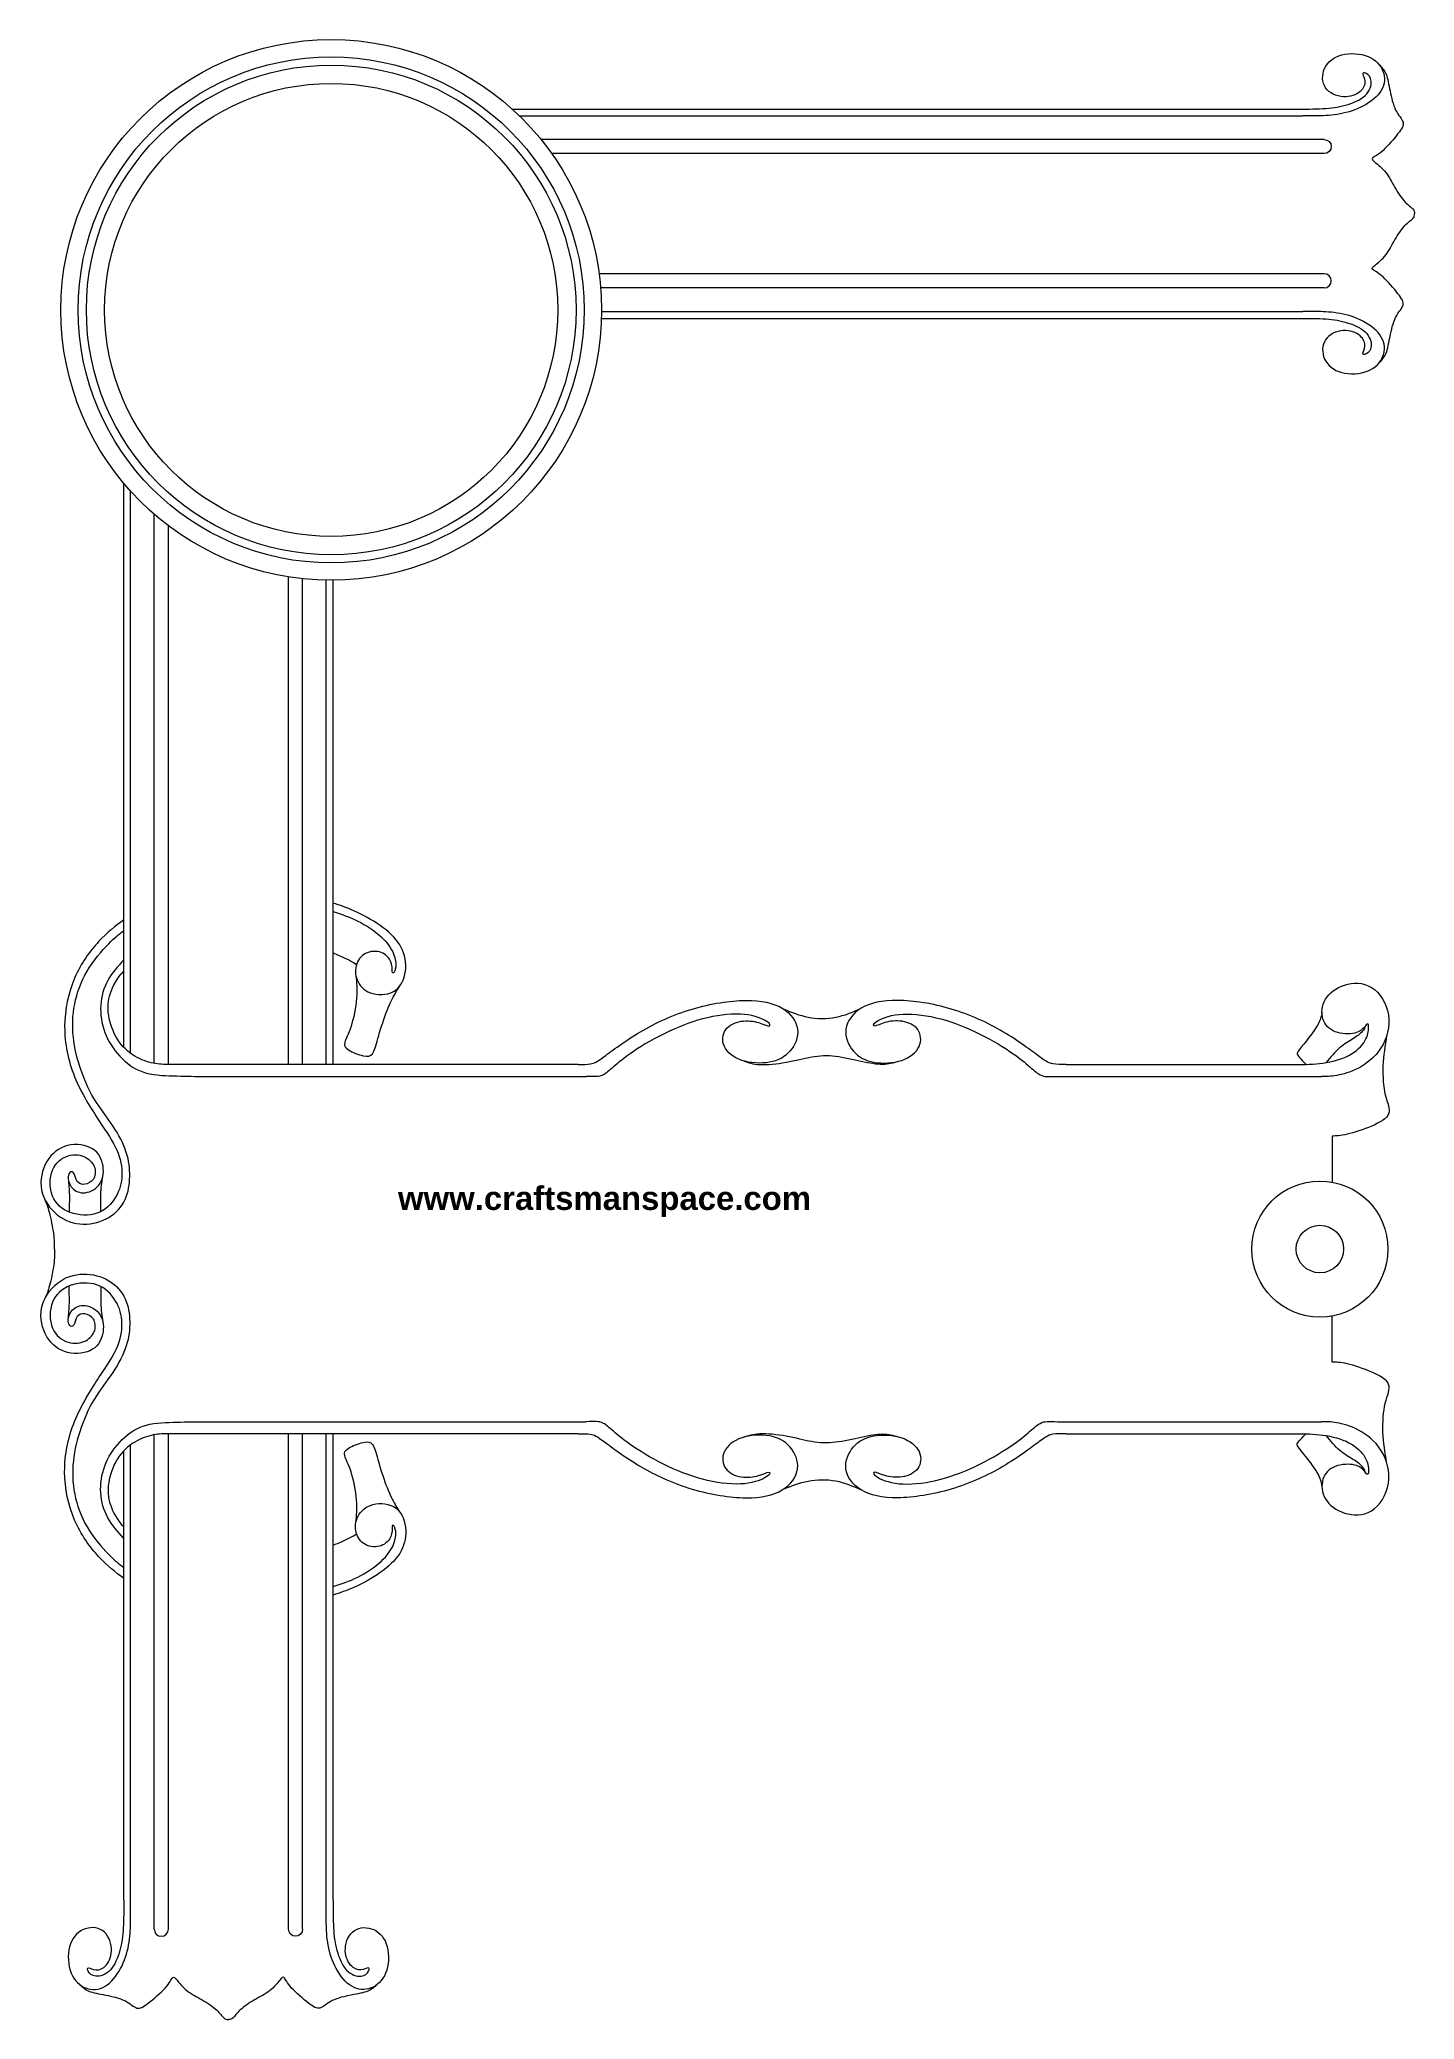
# Model space of a CAD drawing. Header units: millimetres. Extents: x 127 to 302, y -114 to 138.
import ezdxf

# ---------------------------------------------------------------- set-up
doc = ezdxf.new("R2010")
doc.units = ezdxf.units.MM
doc.header["$MEASUREMENT"] = 0
doc.layers.add('Layer 1', color=7, linetype='Continuous')

msp = doc.modelspace()

# ---------------------------------------------------------------- texts
at = {"insert": (172.8586, -7.7048), "char_height": 3, "width": 93.101997, "attachment_point": 1}
msp.add_mtext('{\\fArial|b1|i0|c0|p34;www.craftsmanspace.com}', dxfattribs=at)

# ---------------------------------------------------------------- linework, layer by layer
at = {"layer": 'Layer 1', "lineweight": 20}
for centre, major_axis, ratio in [((164.3463, 103.9933), (0, 34.4505), 1), ((164.3464, 103.9933), (32.2443, 0), 0.9999969), ((164.3464, 103.9933), (0, 31.1967), 1), ((164.3464, 103.9933), (28.869, 0), 0.99999654), ((290.3361, -15.6917), (0, 8.6713), 1), ((290.3361, -15.6917), (0, 3.0262), 1)]:
    msp.add_ellipse(centre, major_axis=major_axis, ratio=ratio, dxfattribs=at)
for points, knots in [([(287.1737, 129.5883), (288.4104, 129.5883), (289.6472, 129.5883), (290.702, 129.6454), (290.702, 129.6454), (291.7568, 129.7026), (292.6299, 129.8171), (293.5658, 130.0778), (293.5658, 130.0778), (294.5018, 130.3387), (295.5009, 130.7461), (296.1071, 131.3184), (296.1071, 131.3184), (296.7133, 131.8906), (296.9267, 132.6279), (296.8734, 133.1516), (296.8734, 133.1516), (296.8201, 133.6753), (296.4999, 133.9858), (296.2478, 134.1216), (296.2478, 134.1216), (295.9957, 134.2574), (295.8112, 134.2185), (295.8209, 134.0439), (295.8209, 134.0439), (295.8307, 133.8694), (296.0344, 133.5589), (296.0586, 133.1467), (296.0586, 133.1467), (296.0829, 132.7345), (295.9277, 132.2204), (295.4476, 131.813), (295.4476, 131.813), (294.9675, 131.4057), (294.1623, 131.105), (293.304, 131.1583), (293.304, 131.1583), (292.4456, 131.2117), (291.5338, 131.619), (291.0634, 132.3076), (291.0634, 132.3076), (290.593, 132.9963), (290.5638, 133.9664), (290.9323, 134.7713), (290.9323, 134.7713), (291.3009, 135.5764), (292.0674, 136.2166), (293.1148, 136.493), (293.1148, 136.493), (294.1623, 136.7695), (295.4913, 136.6821), (296.4709, 136.2893), (296.4709, 136.2893), (297.4504, 135.8965), (298.0811, 135.1981), (298.3719, 134.4126), (298.3719, 134.4126), (298.6629, 133.6269), (298.6144, 132.7538), (298.1586, 131.9731), (298.1586, 131.9731), (297.7027, 131.1923), (296.8394, 130.5035), (295.8938, 129.9945), (295.8938, 129.9945), (294.9481, 129.4853), (293.9198, 129.1553), (292.9161, 128.9711), (292.9161, 128.9711), (291.9122, 128.7869), (290.9324, 128.748), (290.1444, 128.7289), (290.1444, 128.7289), (289.3563, 128.7098), (288.7596, 128.7105), (288.1631, 128.711)], [0, 0, 0, 0, 0.05, 0.05, 0.05, 0.05, 0.1, 0.1, 0.1, 0.1, 0.15, 0.15, 0.15, 0.15, 0.2, 0.2, 0.2, 0.2, 0.25, 0.25, 0.25, 0.25, 0.3, 0.3, 0.3, 0.3, 0.35, 0.35, 0.35, 0.35, 0.4, 0.4, 0.4, 0.4, 0.45, 0.45, 0.45, 0.45, 0.5, 0.5, 0.5, 0.5, 0.55, 0.55, 0.55, 0.55, 0.6, 0.6, 0.6, 0.6, 0.65, 0.65, 0.65, 0.65, 0.7, 0.7, 0.7, 0.7, 0.75, 0.75, 0.75, 0.75, 0.8, 0.8, 0.8, 0.8, 0.85, 0.85, 0.85, 0.85, 0.9, 0.9, 0.9, 0.9, 1, 1, 1, 1]), ([(297.9517, 135.1822), (298.2528, 134.8673), (298.5541, 134.5525), (298.7676, 134.0216), (298.7676, 134.0216), (298.9812, 133.4907), (299.1075, 132.7439), (299.2723, 131.9098), (299.2723, 131.9098), (299.4372, 131.0756), (299.6409, 130.154), (299.9852, 129.4655), (299.9852, 129.4655), (300.3295, 128.7768), (300.8145, 128.3209), (300.9309, 127.9039), (300.9309, 127.9039), (301.0474, 127.4869), (300.7951, 127.1084), (300.2859, 126.4587), (300.2859, 126.4587), (299.7767, 125.8088), (299.0104, 124.8873), (298.3751, 124.3151), (298.3751, 124.3151), (297.7398, 123.7429), (297.2354, 123.5196), (297.0561, 123.3548), (297.0561, 123.3548), (296.8766, 123.1899), (297.0221, 123.0832), (297.3761, 122.802), (297.3761, 122.802), (297.7301, 122.5207), (298.2927, 122.0647), (298.7339, 121.5022), (298.7339, 121.5022), (299.1752, 120.9397), (299.4955, 120.2704), (299.8882, 119.5915), (299.8882, 119.5915), (300.281, 118.9126), (300.7467, 118.2238), (301.1734, 117.7632), (301.1734, 117.7632), (301.6001, 117.3025), (301.9882, 117.0696), (302.1821, 116.8562), (302.1821, 116.8562), (302.3761, 116.6429), (302.3761, 116.4489), (302.3761, 116.2549)], [0, 0, 0, 0, 0.07142857, 0.07142857, 0.07142857, 0.07142857, 0.14285714, 0.14285714, 0.14285714, 0.14285714, 0.21428571, 0.21428571, 0.21428571, 0.21428571, 0.28571429, 0.28571429, 0.28571429, 0.28571429, 0.35714286, 0.35714286, 0.35714286, 0.35714286, 0.42857143, 0.42857143, 0.42857143, 0.42857143, 0.5, 0.5, 0.5, 0.5, 0.57142857, 0.57142857, 0.57142857, 0.57142857, 0.64285714, 0.64285714, 0.64285714, 0.64285714, 0.71428571, 0.71428571, 0.71428571, 0.71428571, 0.78571429, 0.78571429, 0.78571429, 0.78571429, 0.85714286, 0.85714286, 0.85714286, 0.85714286, 1, 1, 1, 1]), ([(290.8831, 125.7121), (291.3813, 125.7121), (291.7852, 125.3083), (291.7852, 124.8101), (291.7852, 124.8101), (291.7852, 124.3119), (291.3813, 123.9081), (290.8831, 123.9081)], [0, 0, 0, 0, 0.33333333, 0.33333333, 0.33333333, 0.33333333, 1, 1, 1, 1]), ([(297.9517, 97.3271), (298.2528, 97.6419), (298.5541, 97.9568), (298.7676, 98.4877), (298.7676, 98.4877), (298.9812, 99.0185), (299.1075, 99.7654), (299.2723, 100.5995), (299.2723, 100.5995), (299.4372, 101.4336), (299.6409, 102.3552), (299.9852, 103.0438), (299.9852, 103.0438), (300.3295, 103.7325), (300.8145, 104.1884), (300.9309, 104.6054), (300.9309, 104.6054), (301.0474, 105.0224), (300.7951, 105.4009), (300.2859, 106.0506), (300.2859, 106.0506), (299.7767, 106.7005), (299.0104, 107.622), (298.3751, 108.1942), (298.3751, 108.1942), (297.7398, 108.7664), (297.2354, 108.9896), (297.0561, 109.1545), (297.0561, 109.1545), (296.8766, 109.3193), (297.0221, 109.426), (297.3761, 109.7072), (297.3761, 109.7072), (297.7301, 109.9886), (298.2927, 110.4445), (298.7339, 111.0071), (298.7339, 111.0071), (299.1752, 111.5696), (299.4955, 112.2389), (299.8882, 112.9178), (299.8882, 112.9178), (300.281, 113.5967), (300.7467, 114.2855), (301.1734, 114.7461), (301.1734, 114.7461), (301.6001, 115.2068), (301.9882, 115.4397), (302.1821, 115.6531), (302.1821, 115.6531), (302.3761, 115.8664), (302.3761, 116.0604), (302.3761, 116.2544)], [0, 0, 0, 0, 0.07142857, 0.07142857, 0.07142857, 0.07142857, 0.14285714, 0.14285714, 0.14285714, 0.14285714, 0.21428571, 0.21428571, 0.21428571, 0.21428571, 0.28571429, 0.28571429, 0.28571429, 0.28571429, 0.35714286, 0.35714286, 0.35714286, 0.35714286, 0.42857143, 0.42857143, 0.42857143, 0.42857143, 0.5, 0.5, 0.5, 0.5, 0.57142857, 0.57142857, 0.57142857, 0.57142857, 0.64285714, 0.64285714, 0.64285714, 0.64285714, 0.71428571, 0.71428571, 0.71428571, 0.71428571, 0.78571429, 0.78571429, 0.78571429, 0.78571429, 0.85714286, 0.85714286, 0.85714286, 0.85714286, 1, 1, 1, 1]), ([(290.8831, 106.7971), (291.3813, 106.7971), (291.7852, 107.201), (291.7852, 107.6992), (291.7852, 107.6992), (291.7852, 108.1974), (291.3813, 108.6012), (290.8831, 108.6012)], [0, 0, 0, 0, 0.33333333, 0.33333333, 0.33333333, 0.33333333, 1, 1, 1, 1]), ([(287.1737, 102.921), (288.4104, 102.921), (289.6472, 102.921), (290.702, 102.8639), (290.702, 102.8639), (291.7568, 102.8067), (292.6299, 102.6922), (293.5658, 102.4315), (293.5658, 102.4315), (294.5018, 102.1706), (295.5009, 101.7631), (296.1071, 101.1909), (296.1071, 101.1909), (296.7133, 100.6187), (296.9267, 99.8814), (296.8734, 99.3577), (296.8734, 99.3577), (296.8201, 98.834), (296.4999, 98.5235), (296.2478, 98.3877), (296.2478, 98.3877), (295.9957, 98.2519), (295.8112, 98.2908), (295.8209, 98.4653), (295.8209, 98.4653), (295.8307, 98.6399), (296.0344, 98.9503), (296.0586, 99.3625), (296.0586, 99.3625), (296.0829, 99.7747), (295.9277, 100.2889), (295.4476, 100.6962), (295.4476, 100.6962), (294.9675, 101.1036), (294.1623, 101.4043), (293.304, 101.3509), (293.304, 101.3509), (292.4456, 101.2976), (291.5338, 100.8902), (291.0634, 100.2017), (291.0634, 100.2017), (290.593, 99.513), (290.5638, 98.5429), (290.9323, 97.738), (290.9323, 97.738), (291.3009, 96.9329), (292.0674, 96.2926), (293.1148, 96.0163), (293.1148, 96.0163), (294.1623, 95.7398), (295.4913, 95.8272), (296.4709, 96.2199), (296.4709, 96.2199), (297.4504, 96.6128), (298.0811, 97.3111), (298.3719, 98.0967), (298.3719, 98.0967), (298.6629, 98.8824), (298.6144, 99.7555), (298.1586, 100.5362), (298.1586, 100.5362), (297.7027, 101.3169), (296.8394, 102.0057), (295.8938, 102.5148), (295.8938, 102.5148), (294.9481, 103.024), (293.9198, 103.354), (292.9161, 103.5382), (292.9161, 103.5382), (291.9122, 103.7224), (290.9324, 103.7613), (290.1444, 103.7803), (290.1444, 103.7803), (289.3563, 103.7995), (288.7596, 103.7988), (288.1631, 103.7983)], [0, 0, 0, 0, 0.05, 0.05, 0.05, 0.05, 0.1, 0.1, 0.1, 0.1, 0.15, 0.15, 0.15, 0.15, 0.2, 0.2, 0.2, 0.2, 0.25, 0.25, 0.25, 0.25, 0.3, 0.3, 0.3, 0.3, 0.35, 0.35, 0.35, 0.35, 0.4, 0.4, 0.4, 0.4, 0.45, 0.45, 0.45, 0.45, 0.5, 0.5, 0.5, 0.5, 0.55, 0.55, 0.55, 0.55, 0.6, 0.6, 0.6, 0.6, 0.65, 0.65, 0.65, 0.65, 0.7, 0.7, 0.7, 0.7, 0.75, 0.75, 0.75, 0.75, 0.8, 0.8, 0.8, 0.8, 0.85, 0.85, 0.85, 0.85, 0.9, 0.9, 0.9, 0.9, 1, 1, 1, 1]), ([(164.5805, 27.3303), (165.6158, 26.9909), (166.6513, 26.6513), (167.7194, 26.1179), (167.7194, 26.1179), (168.7875, 25.5845), (169.8885, 24.8569), (170.6959, 24.1126), (170.6959, 24.1126), (171.5034, 23.3681), (172.0175, 22.6066), (172.2963, 21.9374), (172.2963, 21.9374), (172.5751, 21.2682), (172.6189, 20.6909), (172.568, 20.2739), (172.568, 20.2739), (172.517, 19.8569), (172.3714, 19.5997), (172.2721, 19.5222), (172.2721, 19.5222), (172.1727, 19.4446), (172.1193, 19.5464), (172.1096, 19.8034), (172.1096, 19.8034), (172.0998, 20.0604), (172.1339, 20.4727), (171.9423, 20.9286), (171.9423, 20.9286), (171.7507, 21.3845), (171.3336, 21.8841), (170.725, 22.1095), (170.725, 22.1095), (170.1163, 22.3351), (169.3161, 22.2866), (168.7148, 21.9738), (168.7148, 21.9738), (168.1134, 21.661), (167.7108, 21.0838), (167.5387, 20.4218), (167.5387, 20.4218), (167.3665, 19.7599), (167.4248, 19.013), (167.769, 18.3486), (167.769, 18.3486), (168.1133, 17.6841), (168.7439, 17.1021), (169.6702, 16.8621), (169.6702, 16.8621), (170.5964, 16.622), (171.8187, 16.7239), (172.6142, 17.3397), (172.6142, 17.3397), (173.4096, 17.9556), (173.7785, 19.0854), (173.8361, 20.1436), (173.8361, 20.1436), (173.8939, 21.2019), (173.6404, 22.1886), (173.0729, 23.0906), (173.0729, 23.0906), (172.5054, 23.9927), (171.6238, 24.81), (170.5842, 25.5436), (170.5842, 25.5436), (169.5445, 26.2772), (168.3466, 26.9272), (167.3196, 27.3903), (167.3196, 27.3903), (166.2926, 27.8534), (165.4366, 28.1299), (164.5805, 28.4063)], [0, 0, 0, 0, 0.05263158, 0.05263158, 0.05263158, 0.05263158, 0.10526316, 0.10526316, 0.10526316, 0.10526316, 0.15789474, 0.15789474, 0.15789474, 0.15789474, 0.21052632, 0.21052632, 0.21052632, 0.21052632, 0.26315789, 0.26315789, 0.26315789, 0.26315789, 0.31578947, 0.31578947, 0.31578947, 0.31578947, 0.36842105, 0.36842105, 0.36842105, 0.36842105, 0.42105263, 0.42105263, 0.42105263, 0.42105263, 0.47368421, 0.47368421, 0.47368421, 0.47368421, 0.52631579, 0.52631579, 0.52631579, 0.52631579, 0.57894737, 0.57894737, 0.57894737, 0.57894737, 0.63157895, 0.63157895, 0.63157895, 0.63157895, 0.68421053, 0.68421053, 0.68421053, 0.68421053, 0.73684211, 0.73684211, 0.73684211, 0.73684211, 0.78947368, 0.78947368, 0.78947368, 0.78947368, 0.84210526, 0.84210526, 0.84210526, 0.84210526, 0.89473684, 0.89473684, 0.89473684, 0.89473684, 1, 1, 1, 1]), ([(137.9132, 26.2822), (136.8633, 25.4868), (135.8134, 24.6915), (134.7114, 23.4984), (134.7114, 23.4984), (133.6093, 22.3054), (132.4551, 20.7147), (131.6501, 18.8476), (131.6501, 18.8476), (130.845, 16.9804), (130.3891, 14.8367), (130.3794, 12.6786), (130.3794, 12.6786), (130.3697, 10.5205), (130.8062, 8.3477), (131.6501, 6.2721), (131.6501, 6.2721), (132.4939, 4.1965), (133.7451, 2.2177), (134.7539, 0.6756), (134.7539, 0.6756), (135.7626, -0.8666), (136.5289, -1.9725), (137.015, -3.0684), (137.015, -3.0684), (137.5011, -4.1644), (137.7072, -5.2509), (137.683, -6.2595), (137.683, -6.2595), (137.6587, -7.2682), (137.4041, -8.1995), (136.8743, -9.0724), (136.8743, -9.0724), (136.3446, -9.9453), (135.5395, -10.7602), (134.492, -11.1287), (134.492, -11.1287), (133.4445, -11.4974), (132.1544, -11.4196), (131.1021, -11.0317), (131.1021, -11.0317), (130.0497, -10.6437), (129.2349, -9.9454), (128.8323, -8.9318), (128.8323, -8.9318), (128.4298, -7.9183), (128.4395, -6.5893), (128.8372, -5.6243), (128.8372, -5.6243), (129.2349, -4.6592), (130.0205, -4.0577), (130.8256, -3.8152), (130.8256, -3.8152), (131.6306, -3.5727), (132.4552, -3.6892), (133.0613, -4.0044), (133.0613, -4.0044), (133.6675, -4.3196), (134.0556, -4.8337), (134.2108, -5.3526), (134.2108, -5.3526), (134.366, -5.8715), (134.2882, -6.3954), (134.0361, -6.7736), (134.0361, -6.7736), (133.784, -7.1518), (133.3571, -7.3848), (132.9644, -7.4381), (132.9644, -7.4381), (132.5716, -7.4915), (132.2126, -7.3652), (131.9944, -7.0791), (131.9944, -7.0791), (131.7762, -6.793), (131.6985, -6.3468), (131.5773, -6.0946), (131.5773, -6.0946), (131.4561, -5.8424), (131.2911, -5.7843), (131.1409, -5.8618), (131.1409, -5.8618), (130.9905, -5.9394), (130.8546, -6.1529), (130.8353, -6.502), (130.8353, -6.502), (130.8159, -6.8512), (130.9129, -7.3363), (131.2233, -7.7533), (131.2233, -7.7533), (131.5336, -8.1703), (132.0575, -8.5195), (132.7364, -8.5195), (132.7364, -8.5195), (133.4153, -8.5195), (134.2496, -8.1703), (134.7442, -7.5448), (134.7442, -7.5448), (135.2389, -6.9191), (135.394, -6.0171), (135.2728, -5.1442), (135.2728, -5.1442), (135.1515, -4.2712), (134.7539, -3.4273), (133.9295, -2.9181), (133.9295, -2.9181), (133.105, -2.409), (131.8538, -2.2342), (130.7627, -2.5057), (130.7627, -2.5057), (129.6715, -2.7774), (128.7402, -3.4953), (128.1195, -4.5282), (128.1195, -4.5282), (127.4988, -5.5612), (127.1883, -6.9095), (127.4356, -8.1655), (127.4356, -8.1655), (127.683, -9.4216), (128.488, -10.5856), (129.4676, -11.3518), (129.4676, -11.3518), (130.4473, -12.118), (131.6016, -12.4866), (132.7606, -12.5108), (132.7606, -12.5108), (133.9197, -12.5351), (135.0837, -12.215), (136.0196, -11.6524), (136.0196, -11.6524), (136.9556, -11.0899), (137.6638, -10.2848), (138.0875, -9.3682), (138.0875, -9.3682), (138.5114, -8.4517), (138.6509, -7.4234), (138.6703, -6.4244), (138.6703, -6.4244), (138.6897, -5.4254), (138.5889, -4.4554), (138.233, -3.374), (138.233, -3.374), (137.8771, -2.2925), (137.266, -1.0995), (136.5192, 0.0256), (136.5192, 0.0256), (135.7724, 1.1508), (134.8896, 2.2081), (134.138, 3.4593), (134.138, 3.4593), (133.3863, 4.7105), (132.7655, 6.1558), (132.3048, 7.5863), (132.3048, 7.5863), (131.8441, 9.017), (131.5434, 10.4333), (131.4416, 11.8397), (131.4416, 11.8397), (131.3396, 13.2461), (131.4367, 14.6428), (131.7761, 16.0589), (131.7761, 16.0589), (132.1156, 17.475), (132.6976, 18.9106), (133.5415, 20.2248), (133.5415, 20.2248), (134.3853, 21.5391), (135.491, 22.7321), (136.2633, 23.4886), (136.2633, 23.4886), (137.0356, 24.2452), (137.4744, 24.5654), (137.9132, 24.8855)], [0, 0, 0, 0, 0.02272727, 0.02272727, 0.02272727, 0.02272727, 0.04545455, 0.04545455, 0.04545455, 0.04545455, 0.06818182, 0.06818182, 0.06818182, 0.06818182, 0.09090909, 0.09090909, 0.09090909, 0.09090909, 0.11363636, 0.11363636, 0.11363636, 0.11363636, 0.13636364, 0.13636364, 0.13636364, 0.13636364, 0.15909091, 0.15909091, 0.15909091, 0.15909091, 0.18181818, 0.18181818, 0.18181818, 0.18181818, 0.20454545, 0.20454545, 0.20454545, 0.20454545, 0.22727273, 0.22727273, 0.22727273, 0.22727273, 0.25, 0.25, 0.25, 0.25, 0.27272727, 0.27272727, 0.27272727, 0.27272727, 0.29545455, 0.29545455, 0.29545455, 0.29545455, 0.31818182, 0.31818182, 0.31818182, 0.31818182, 0.34090909, 0.34090909, 0.34090909, 0.34090909, 0.36363636, 0.36363636, 0.36363636, 0.36363636, 0.38636364, 0.38636364, 0.38636364, 0.38636364, 0.40909091, 0.40909091, 0.40909091, 0.40909091, 0.43181818, 0.43181818, 0.43181818, 0.43181818, 0.45454545, 0.45454545, 0.45454545, 0.45454545, 0.47727273, 0.47727273, 0.47727273, 0.47727273, 0.5, 0.5, 0.5, 0.5, 0.52272727, 0.52272727, 0.52272727, 0.52272727, 0.54545455, 0.54545455, 0.54545455, 0.54545455, 0.56818182, 0.56818182, 0.56818182, 0.56818182, 0.59090909, 0.59090909, 0.59090909, 0.59090909, 0.61363636, 0.61363636, 0.61363636, 0.61363636, 0.63636364, 0.63636364, 0.63636364, 0.63636364, 0.65909091, 0.65909091, 0.65909091, 0.65909091, 0.68181818, 0.68181818, 0.68181818, 0.68181818, 0.70454545, 0.70454545, 0.70454545, 0.70454545, 0.72727273, 0.72727273, 0.72727273, 0.72727273, 0.75, 0.75, 0.75, 0.75, 0.77272727, 0.77272727, 0.77272727, 0.77272727, 0.79545455, 0.79545455, 0.79545455, 0.79545455, 0.81818182, 0.81818182, 0.81818182, 0.81818182, 0.84090909, 0.84090909, 0.84090909, 0.84090909, 0.86363636, 0.86363636, 0.86363636, 0.86363636, 0.88636364, 0.88636364, 0.88636364, 0.88636364, 0.90909091, 0.90909091, 0.90909091, 0.90909091, 0.93181818, 0.93181818, 0.93181818, 0.93181818, 0.95454545, 0.95454545, 0.95454545, 0.95454545, 1, 1, 1, 1]), ([(137.9132, 21.1746), (137.1597, 20.3405), (136.4063, 19.5063), (135.8793, 18.551), (135.8793, 18.551), (135.3521, 17.5956), (135.0515, 16.5188), (134.9836, 15.3792), (134.9836, 15.3792), (134.9156, 14.2395), (135.0806, 13.0367), (135.4999, 11.9237), (135.4999, 11.9237), (135.9194, 10.8107), (136.5936, 9.7873), (137.4057, 8.9046), (137.4057, 8.9046), (138.218, 8.022), (139.1686, 7.28), (140.3402, 6.8791), (140.3402, 6.8791), (141.5119, 6.4781), (142.9046, 6.4182), (144.1922, 6.3793), (144.1922, 6.3793), (145.4799, 6.3405), (146.6626, 6.3226), (147.845, 6.3048)], [0, 0, 0, 0, 0.125, 0.125, 0.125, 0.125, 0.25, 0.25, 0.25, 0.25, 0.375, 0.375, 0.375, 0.375, 0.5, 0.5, 0.5, 0.5, 0.625, 0.625, 0.625, 0.625, 0.75, 0.75, 0.75, 0.75, 1, 1, 1, 1]), ([(164.5805, 22.0442), (164.8611, 21.9377), (165.1151, 21.8344), (165.3448, 21.7373), (165.3448, 21.7373), (166.4921, 21.2524), (167.0406, 20.9222), (167.5888, 20.5924)], [0, 0, 0, 0, 0.33333333, 0.33333333, 0.33333333, 0.33333333, 1, 1, 1, 1]), ([(143.9453, 7.8332), (143.3053, 7.8332), (142.6652, 7.8332), (141.9451, 7.9496), (141.9451, 7.9496), (141.2249, 8.066), (140.4247, 8.2987), (139.61, 8.7375), (139.61, 8.7375), (138.7953, 9.1764), (137.9659, 9.8214), (137.3355, 10.704), (137.3355, 10.704), (136.7051, 11.5867), (136.2733, 12.7071), (136.0624, 13.7158), (136.0624, 13.7158), (135.8514, 14.7245), (135.8611, 15.6217), (136.1059, 16.5552), (136.1059, 16.5552), (136.3508, 17.4888), (136.8311, 18.4589), (137.5609, 19.3343), (137.5609, 19.3343), (137.6716, 19.467), (137.7881, 19.5976), (137.9132, 19.7263)], [0, 0, 0, 0, 0.125, 0.125, 0.125, 0.125, 0.25, 0.25, 0.25, 0.25, 0.375, 0.375, 0.375, 0.375, 0.5, 0.5, 0.5, 0.5, 0.625, 0.625, 0.625, 0.625, 0.75, 0.75, 0.75, 0.75, 1, 1, 1, 1]), ([(167.4961, 19.139), (167.5896, 18.2812), (167.6832, 17.4233), (167.5846, 16.2767), (167.5846, 16.2767), (167.4858, 15.1299), (167.1947, 13.6944), (166.8698, 12.6857), (166.8698, 12.6857), (166.5449, 11.677), (166.186, 11.0948), (166.0745, 10.6681), (166.0745, 10.6681), (165.9628, 10.2414), (166.0988, 9.9698), (166.5643, 9.6789), (166.5643, 9.6789), (167.0298, 9.3879), (167.8252, 9.0774), (168.4071, 8.9466), (168.4071, 8.9466), (168.9891, 8.8156), (169.3577, 8.8641), (169.6147, 9.2084), (169.6147, 9.2084), (169.8718, 9.5527), (170.0173, 10.1929), (170.2888, 11.1435), (170.2888, 11.1435), (170.5604, 12.094), (170.9581, 13.355), (171.3266, 14.3442), (171.3266, 14.3442), (171.6953, 15.3336), (172.0348, 16.0514), (172.3571, 16.6383), (172.3571, 16.6383), (172.6796, 17.2251), (172.9849, 17.6812), (173.2902, 18.1371)], [0, 0, 0, 0, 0.09090909, 0.09090909, 0.09090909, 0.09090909, 0.18181818, 0.18181818, 0.18181818, 0.18181818, 0.27272727, 0.27272727, 0.27272727, 0.27272727, 0.36363636, 0.36363636, 0.36363636, 0.36363636, 0.45454545, 0.45454545, 0.45454545, 0.45454545, 0.54545455, 0.54545455, 0.54545455, 0.54545455, 0.63636364, 0.63636364, 0.63636364, 0.63636364, 0.72727273, 0.72727273, 0.72727273, 0.72727273, 0.81818182, 0.81818182, 0.81818182, 0.81818182, 1, 1, 1, 1]), ([(286.9711, 7.8332), (288.0521, 7.8332), (289.1331, 7.8332), (290.2845, 7.9618), (290.2845, 7.9618), (291.4361, 8.0905), (292.6584, 8.3479), (293.6622, 8.8063), (293.6622, 8.8063), (294.666, 9.2647), (295.4518, 9.9244), (295.9124, 10.5887), (295.9124, 10.5887), (296.3731, 11.2531), (296.509, 11.9224), (296.5381, 12.354), (296.5381, 12.354), (296.5672, 12.7856), (296.4895, 12.9796), (296.4023, 12.999), (296.4023, 12.999), (296.315, 13.0185), (296.2179, 12.8633), (295.9997, 12.6063), (295.9997, 12.6063), (295.7815, 12.3493), (295.442, 11.9903), (294.768, 11.8303), (294.768, 11.8303), (294.0938, 11.6701), (293.085, 11.7091), (292.2994, 12.0096), (292.2994, 12.0096), (291.5138, 12.3103), (290.9512, 12.873), (290.7184, 13.6295), (290.7184, 13.6295), (290.4856, 14.386), (290.5827, 15.3366), (291.0579, 16.1416), (291.0579, 16.1416), (291.5331, 16.9466), (292.3868, 17.6063), (293.4633, 17.9505), (293.4633, 17.9505), (294.54, 18.2949), (295.8397, 18.3241), (296.9163, 17.6549), (296.9163, 17.6549), (297.993, 16.9856), (298.8465, 15.6179), (299.0647, 14.1533), (299.0647, 14.1533), (299.283, 12.6888), (298.8659, 11.1271), (298.1093, 9.9341), (298.1093, 9.9341), (297.3528, 8.7411), (296.2568, 7.9165), (295.2335, 7.3734), (295.2335, 7.3734), (294.2102, 6.8303), (293.2596, 6.5683), (292.4864, 6.4371), (292.4864, 6.4371), (291.713, 6.3059), (291.117, 6.3053), (290.5209, 6.3048)], [0, 0, 0, 0, 0.05555556, 0.05555556, 0.05555556, 0.05555556, 0.11111111, 0.11111111, 0.11111111, 0.11111111, 0.16666667, 0.16666667, 0.16666667, 0.16666667, 0.22222222, 0.22222222, 0.22222222, 0.22222222, 0.27777778, 0.27777778, 0.27777778, 0.27777778, 0.33333333, 0.33333333, 0.33333333, 0.33333333, 0.38888889, 0.38888889, 0.38888889, 0.38888889, 0.44444444, 0.44444444, 0.44444444, 0.44444444, 0.5, 0.5, 0.5, 0.5, 0.55555556, 0.55555556, 0.55555556, 0.55555556, 0.61111111, 0.61111111, 0.61111111, 0.61111111, 0.66666667, 0.66666667, 0.66666667, 0.66666667, 0.72222222, 0.72222222, 0.72222222, 0.72222222, 0.77777778, 0.77777778, 0.77777778, 0.77777778, 0.83333333, 0.83333333, 0.83333333, 0.83333333, 0.88888889, 0.88888889, 0.88888889, 0.88888889, 1, 1, 1, 1]), ([(195.7985, 7.8332), (196.3806, 7.8332), (196.9629, 7.8332), (197.4043, 7.9058), (197.4043, 7.9058), (197.8457, 7.9785), (198.1464, 8.1238), (199.1308, 8.8414), (199.1308, 8.8414), (200.1153, 9.5591), (201.7838, 10.8492), (203.7527, 12.0082), (203.7527, 12.0082), (205.7217, 13.1673), (207.9915, 14.1956), (210.3532, 14.8986), (210.3532, 14.8986), (212.715, 15.6018), (215.1691, 15.9803), (217.1622, 15.9996), (217.1622, 15.9996), (219.1554, 16.019), (220.6881, 15.6795), (221.8083, 15.0103), (221.8083, 15.0103), (222.9285, 14.3409), (223.6367, 13.3419), (223.7675, 12.3235), (223.7675, 12.3235), (223.8985, 11.305), (223.4523, 10.2672), (222.8025, 9.5203), (222.8025, 9.5203), (222.1526, 8.7734), (221.299, 8.3176), (220.1933, 8.1236), (220.1933, 8.1236), (219.0875, 7.9296), (217.7297, 7.9976), (216.6579, 8.3613), (216.6579, 8.3613), (215.5861, 8.7249), (214.8004, 9.3846), (214.4512, 10.1265), (214.4512, 10.1265), (214.1019, 10.8685), (214.1894, 11.6931), (214.6161, 12.2799), (214.6161, 12.2799), (215.0428, 12.8667), (215.8092, 13.2159), (216.59, 13.3371), (216.59, 13.3371), (217.3708, 13.4584), (218.1662, 13.3516), (218.7869, 13.1722), (218.7869, 13.1722), (219.4076, 12.9927), (219.8539, 12.7406), (220.0914, 12.7357), (220.0914, 12.7357), (220.329, 12.7309), (220.3582, 12.9734), (219.8635, 13.3079), (219.8635, 13.3079), (219.3689, 13.6426), (218.3504, 14.0694), (217.0023, 14.2051), (217.0023, 14.2051), (215.6541, 14.3409), (213.9759, 14.1858), (212.298, 13.7979), (212.298, 13.7979), (210.6201, 13.4099), (208.9419, 12.7891), (207.3028, 12.0132), (207.3028, 12.0132), (205.6636, 11.2372), (204.0631, 10.306), (202.8702, 9.5009), (202.8702, 9.5009), (201.6771, 8.6959), (200.8913, 8.0168), (200.3094, 7.5174), (200.3094, 7.5174), (199.7276, 7.0179), (199.3491, 6.6977), (199.0339, 6.5184), (199.0339, 6.5184), (198.7187, 6.339), (198.4666, 6.3001), (198.1089, 6.288), (198.1089, 6.288), (197.7512, 6.2757), (197.2879, 6.2904), (196.8247, 6.3048)], [0, 0, 0, 0, 0.04, 0.04, 0.04, 0.04, 0.08, 0.08, 0.08, 0.08, 0.12, 0.12, 0.12, 0.12, 0.16, 0.16, 0.16, 0.16, 0.2, 0.2, 0.2, 0.2, 0.24, 0.24, 0.24, 0.24, 0.28, 0.28, 0.28, 0.28, 0.32, 0.32, 0.32, 0.32, 0.36, 0.36, 0.36, 0.36, 0.4, 0.4, 0.4, 0.4, 0.44, 0.44, 0.44, 0.44, 0.48, 0.48, 0.48, 0.48, 0.52, 0.52, 0.52, 0.52, 0.56, 0.56, 0.56, 0.56, 0.6, 0.6, 0.6, 0.6, 0.64, 0.64, 0.64, 0.64, 0.68, 0.68, 0.68, 0.68, 0.72, 0.72, 0.72, 0.72, 0.76, 0.76, 0.76, 0.76, 0.8, 0.8, 0.8, 0.8, 0.84, 0.84, 0.84, 0.84, 0.88, 0.88, 0.88, 0.88, 0.92, 0.92, 0.92, 0.92, 1, 1, 1, 1]), ([(257.9892, 7.8332), (257.3786, 7.8332), (256.7678, 7.8332), (256.3122, 7.9058), (256.3122, 7.9058), (255.8565, 7.9785), (255.5559, 8.1238), (254.5714, 8.8414), (254.5714, 8.8414), (253.5869, 9.5591), (251.9185, 10.8492), (249.9495, 12.0082), (249.9495, 12.0082), (247.9806, 13.1673), (245.7108, 14.1956), (243.349, 14.8986), (243.349, 14.8986), (240.9872, 15.6018), (238.5332, 15.9803), (236.5401, 15.9996), (236.5401, 15.9996), (234.5469, 16.019), (233.0142, 15.6795), (231.894, 15.0103), (231.894, 15.0103), (230.7738, 14.3409), (230.0656, 13.3419), (229.9347, 12.3235), (229.9347, 12.3235), (229.8038, 11.305), (230.2499, 10.2672), (230.8998, 9.5203), (230.8998, 9.5203), (231.5496, 8.7734), (232.4033, 8.3176), (233.509, 8.1236), (233.509, 8.1236), (234.6147, 7.9296), (235.9726, 7.9976), (237.0443, 8.3613), (237.0443, 8.3613), (238.1162, 8.7249), (238.9019, 9.3846), (239.251, 10.1265), (239.251, 10.1265), (239.6003, 10.8685), (239.5129, 11.6931), (239.0862, 12.2799), (239.0862, 12.2799), (238.6595, 12.8667), (237.893, 13.2159), (237.1123, 13.3371), (237.1123, 13.3371), (236.3315, 13.4584), (235.5361, 13.3516), (234.9154, 13.1722), (234.9154, 13.1722), (234.2947, 12.9927), (233.8484, 12.7406), (233.6108, 12.7357), (233.6108, 12.7357), (233.3733, 12.7309), (233.344, 12.9734), (233.8387, 13.3079), (233.8387, 13.3079), (234.3334, 13.6426), (235.3519, 14.0694), (236.7, 14.2051), (236.7, 14.2051), (238.0482, 14.3409), (239.7264, 14.1858), (241.4043, 13.7979), (241.4043, 13.7979), (243.0822, 13.4099), (244.7604, 12.7891), (246.3995, 12.0132), (246.3995, 12.0132), (248.0387, 11.2372), (249.6392, 10.306), (250.8321, 9.5009), (250.8321, 9.5009), (252.0251, 8.6959), (252.8109, 8.0168), (253.3928, 7.5174), (253.3928, 7.5174), (253.9747, 7.0179), (254.3531, 6.6977), (254.6683, 6.5184), (254.6683, 6.5184), (254.9835, 6.339), (255.2357, 6.3001), (255.5931, 6.288), (255.5931, 6.288), (255.9507, 6.2757), (256.4136, 6.2904), (256.8764, 6.3048)], [0, 0, 0, 0, 0.04, 0.04, 0.04, 0.04, 0.08, 0.08, 0.08, 0.08, 0.12, 0.12, 0.12, 0.12, 0.16, 0.16, 0.16, 0.16, 0.2, 0.2, 0.2, 0.2, 0.24, 0.24, 0.24, 0.24, 0.28, 0.28, 0.28, 0.28, 0.32, 0.32, 0.32, 0.32, 0.36, 0.36, 0.36, 0.36, 0.4, 0.4, 0.4, 0.4, 0.44, 0.44, 0.44, 0.44, 0.48, 0.48, 0.48, 0.48, 0.52, 0.52, 0.52, 0.52, 0.56, 0.56, 0.56, 0.56, 0.6, 0.6, 0.6, 0.6, 0.64, 0.64, 0.64, 0.64, 0.68, 0.68, 0.68, 0.68, 0.72, 0.72, 0.72, 0.72, 0.76, 0.76, 0.76, 0.76, 0.8, 0.8, 0.8, 0.8, 0.84, 0.84, 0.84, 0.84, 0.88, 0.88, 0.88, 0.88, 0.92, 0.92, 0.92, 0.92, 1, 1, 1, 1]), ([(221.9779, 14.9045), (222.9866, 14.4926), (223.9953, 14.0806), (225.1252, 13.8675), (225.1252, 13.8675), (226.2552, 13.6542), (227.5065, 13.6396), (228.6402, 13.8543), (228.6402, 13.8543), (229.7739, 14.069), (230.7901, 14.5128), (231.8063, 14.9567)], [0, 0, 0, 0, 0.25, 0.25, 0.25, 0.25, 0.5, 0.5, 0.5, 0.5, 1, 1, 1, 1]), ([(290.5976, 14.5193), (290.511, 14.0151), (290.4243, 13.5106), (289.9931, 12.7711), (289.9931, 12.7711), (289.5618, 12.0316), (288.7857, 11.0567), (288.2887, 10.436), (288.2887, 10.436), (287.7916, 9.8153), (287.5733, 9.5485), (287.4884, 9.3642), (287.4884, 9.3642), (287.4035, 9.1799), (287.4521, 9.0781), (287.6096, 8.8792), (287.6096, 8.8792), (287.7672, 8.6804), (288.0341, 8.3846), (288.2121, 8.1966), (288.2121, 8.1966), (288.3903, 8.0087), (288.4799, 7.9285), (288.5694, 7.8484)], [0, 0, 0, 0, 0.14285714, 0.14285714, 0.14285714, 0.14285714, 0.28571429, 0.28571429, 0.28571429, 0.28571429, 0.42857143, 0.42857143, 0.42857143, 0.42857143, 0.57142857, 0.57142857, 0.57142857, 0.57142857, 0.71428571, 0.71428571, 0.71428571, 0.71428571, 1, 1, 1, 1]), ([(296.129, 12.7623), (296.0556, 12.5309), (295.9822, 12.2995), (295.7323, 12.0238), (295.7323, 12.0238), (295.4822, 11.7481), (295.0552, 11.428), (294.5436, 11.1055), (294.5436, 11.1055), (294.032, 10.7831), (293.4355, 10.4581), (292.8505, 9.953), (292.8505, 9.953), (292.2655, 9.4478), (291.6917, 8.7624), (291.1182, 8.0771)], [0, 0, 0, 0, 0.2, 0.2, 0.2, 0.2, 0.4, 0.4, 0.4, 0.4, 0.6, 0.6, 0.6, 0.6, 1, 1, 1, 1]), ([(298.8352, 11.5124), (298.6307, 10.2427), (298.4261, 8.9731), (298.3724, 7.6593), (298.3724, 7.6593), (298.3186, 6.3455), (298.4156, 4.9875), (298.6678, 3.9449), (298.6678, 3.9449), (298.92, 2.9022), (299.3274, 2.1746), (299.0947, 1.5587), (299.0947, 1.5587), (298.8619, 0.9428), (297.9888, 0.4385), (296.9414, -0.0125), (296.9414, -0.0125), (295.8938, -0.4636), (294.6716, -0.8612), (293.8036, -1.0649), (293.8036, -1.0649), (292.9355, -1.2686), (292.4214, -1.2784), (291.9074, -1.2881)], [0, 0, 0, 0, 0.14285714, 0.14285714, 0.14285714, 0.14285714, 0.28571429, 0.28571429, 0.28571429, 0.28571429, 0.42857143, 0.42857143, 0.42857143, 0.42857143, 0.57142857, 0.57142857, 0.57142857, 0.57142857, 0.71428571, 0.71428571, 0.71428571, 0.71428571, 1, 1, 1, 1]), ([(216.9385, 8.2745), (217.4979, 8.0696), (218.0575, 7.8646), (218.9701, 7.8228), (218.9701, 7.8228), (219.8827, 7.7809), (221.1486, 7.9022), (222.3174, 8.1156), (222.3174, 8.1156), (223.4861, 8.3289), (224.5579, 8.6344), (225.5739, 8.8065), (225.5739, 8.8065), (226.5899, 8.9788), (227.5502, 9.0176), (228.6171, 8.894), (228.6171, 8.894), (229.684, 8.7704), (230.8578, 8.4841), (231.8979, 8.2586), (231.8979, 8.2586), (232.9382, 8.0332), (233.8451, 7.8682), (234.6017, 7.8725), (234.6017, 7.8725), (235.3585, 7.8769), (235.9651, 8.0505), (236.5717, 8.224)], [0, 0, 0, 0, 0.125, 0.125, 0.125, 0.125, 0.25, 0.25, 0.25, 0.25, 0.375, 0.375, 0.375, 0.375, 0.5, 0.5, 0.5, 0.5, 0.625, 0.625, 0.625, 0.625, 0.75, 0.75, 0.75, 0.75, 1, 1, 1, 1]), ([(130.8386, -6.7282), (130.9005, -7.4125), (130.9626, -8.0968), (130.9788, -8.8032), (130.9788, -8.8032), (130.9949, -9.5096), (130.9654, -10.2384), (130.9358, -10.967)], [0, 0, 0, 0, 0.33333333, 0.33333333, 0.33333333, 0.33333333, 1, 1, 1, 1]), ([(135.0085, -10.9022), (134.9802, -10.0643), (134.9519, -9.2261), (134.9977, -8.4379), (134.9977, -8.4379), (135.0435, -7.6497), (135.1634, -6.911), (135.2833, -6.1725)], [0, 0, 0, 0, 0.33333333, 0.33333333, 0.33333333, 0.33333333, 1, 1, 1, 1]), ([(129.1045, -15.6917), (129.1045, -15.1242), (129.1045, -14.5567), (128.993, -13.725), (128.993, -13.725), (128.8815, -12.8932), (128.6584, -11.7971), (128.4588, -11.0458), (128.4588, -11.0458), (128.2591, -10.2946), (128.0828, -9.888), (127.9067, -9.4815)], [0, 0, 0, 0, 0.25, 0.25, 0.25, 0.25, 0.5, 0.5, 0.5, 0.5, 1, 1, 1, 1]), ([(129.1045, -15.6915), (129.1045, -16.259), (129.1045, -16.8264), (128.993, -17.6582), (128.993, -17.6582), (128.8815, -18.49), (128.6584, -19.5861), (128.4588, -20.3374), (128.4588, -20.3374), (128.2591, -21.0886), (128.0828, -21.4952), (127.9067, -21.9017)], [0, 0, 0, 0, 0.25, 0.25, 0.25, 0.25, 0.5, 0.5, 0.5, 0.5, 1, 1, 1, 1]), ([(137.9132, -57.6654), (136.8633, -56.87), (135.8134, -56.0747), (134.7114, -54.8816), (134.7114, -54.8816), (133.6093, -53.6886), (132.4551, -52.0979), (131.6501, -50.2308), (131.6501, -50.2308), (130.845, -48.3636), (130.3891, -46.2199), (130.3794, -44.0618), (130.3794, -44.0618), (130.3697, -41.9037), (130.8062, -39.7309), (131.6501, -37.6553), (131.6501, -37.6553), (132.4939, -35.5797), (133.7451, -33.6009), (134.7539, -32.0588), (134.7539, -32.0588), (135.7626, -30.5166), (136.5289, -29.4107), (137.015, -28.3148), (137.015, -28.3148), (137.5011, -27.2188), (137.7072, -26.1323), (137.683, -25.1237), (137.683, -25.1237), (137.6587, -24.115), (137.4041, -23.1837), (136.8743, -22.3108), (136.8743, -22.3108), (136.3446, -21.4379), (135.5395, -20.623), (134.492, -20.2544), (134.492, -20.2544), (133.4445, -19.8858), (132.1544, -19.9636), (131.1021, -20.3514), (131.1021, -20.3514), (130.0497, -20.7394), (129.2349, -21.4378), (128.8323, -22.4514), (128.8323, -22.4514), (128.4298, -23.4649), (128.4395, -24.7939), (128.8372, -25.7589), (128.8372, -25.7589), (129.2349, -26.724), (130.0205, -27.3254), (130.8256, -27.5679), (130.8256, -27.5679), (131.6306, -27.8104), (132.4552, -27.694), (133.0613, -27.3788), (133.0613, -27.3788), (133.6675, -27.0636), (134.0556, -26.5494), (134.2108, -26.0306), (134.2108, -26.0306), (134.366, -25.5117), (134.2882, -24.9878), (134.0361, -24.6096), (134.0361, -24.6096), (133.784, -24.2313), (133.3571, -23.9984), (132.9644, -23.9451), (132.9644, -23.9451), (132.5716, -23.8917), (132.2126, -24.018), (131.9944, -24.304), (131.9944, -24.304), (131.7762, -24.5902), (131.6985, -25.0364), (131.5773, -25.2886), (131.5773, -25.2886), (131.4561, -25.5407), (131.2911, -25.5989), (131.1409, -25.5214), (131.1409, -25.5214), (130.9905, -25.4437), (130.8546, -25.2303), (130.8353, -24.8812), (130.8353, -24.8812), (130.8159, -24.532), (130.9129, -24.0469), (131.2233, -23.6299), (131.2233, -23.6299), (131.5336, -23.2128), (132.0575, -22.8637), (132.7364, -22.8637), (132.7364, -22.8637), (133.4153, -22.8637), (134.2496, -23.2128), (134.7442, -23.8384), (134.7442, -23.8384), (135.2389, -24.4641), (135.394, -25.3661), (135.2728, -26.239), (135.2728, -26.239), (135.1515, -27.112), (134.7539, -27.9558), (133.9295, -28.465), (133.9295, -28.465), (133.105, -28.9742), (131.8538, -29.149), (130.7627, -28.8774), (130.7627, -28.8774), (129.6715, -28.6058), (128.7402, -27.8879), (128.1195, -26.855), (128.1195, -26.855), (127.4988, -25.8219), (127.1883, -24.4737), (127.4356, -23.2177), (127.4356, -23.2177), (127.683, -21.9616), (128.488, -20.7976), (129.4676, -20.0314), (129.4676, -20.0314), (130.4473, -19.2652), (131.6016, -18.8966), (132.7606, -18.8724), (132.7606, -18.8724), (133.9197, -18.8481), (135.0837, -19.1682), (136.0196, -19.7307), (136.0196, -19.7307), (136.9556, -20.2933), (137.6638, -21.0984), (138.0875, -22.015), (138.0875, -22.015), (138.5114, -22.9315), (138.6509, -23.9598), (138.6703, -24.9587), (138.6703, -24.9587), (138.6897, -25.9578), (138.5889, -26.9278), (138.233, -28.0092), (138.233, -28.0092), (137.8771, -29.0907), (137.266, -30.2837), (136.5192, -31.4088), (136.5192, -31.4088), (135.7724, -32.534), (134.8896, -33.5913), (134.138, -34.8425), (134.138, -34.8425), (133.3863, -36.0937), (132.7655, -37.5389), (132.3048, -38.9695), (132.3048, -38.9695), (131.8441, -40.4002), (131.5434, -41.8165), (131.4416, -43.2229), (131.4416, -43.2229), (131.3396, -44.6293), (131.4367, -46.026), (131.7761, -47.4421), (131.7761, -47.4421), (132.1156, -48.8582), (132.6976, -50.2938), (133.5415, -51.608), (133.5415, -51.608), (134.3853, -52.9223), (135.491, -54.1153), (136.2633, -54.8718), (136.2633, -54.8718), (137.0356, -55.6284), (137.4744, -55.9486), (137.9132, -56.2687)], [0, 0, 0, 0, 0.02272727, 0.02272727, 0.02272727, 0.02272727, 0.04545455, 0.04545455, 0.04545455, 0.04545455, 0.06818182, 0.06818182, 0.06818182, 0.06818182, 0.09090909, 0.09090909, 0.09090909, 0.09090909, 0.11363636, 0.11363636, 0.11363636, 0.11363636, 0.13636364, 0.13636364, 0.13636364, 0.13636364, 0.15909091, 0.15909091, 0.15909091, 0.15909091, 0.18181818, 0.18181818, 0.18181818, 0.18181818, 0.20454545, 0.20454545, 0.20454545, 0.20454545, 0.22727273, 0.22727273, 0.22727273, 0.22727273, 0.25, 0.25, 0.25, 0.25, 0.27272727, 0.27272727, 0.27272727, 0.27272727, 0.29545455, 0.29545455, 0.29545455, 0.29545455, 0.31818182, 0.31818182, 0.31818182, 0.31818182, 0.34090909, 0.34090909, 0.34090909, 0.34090909, 0.36363636, 0.36363636, 0.36363636, 0.36363636, 0.38636364, 0.38636364, 0.38636364, 0.38636364, 0.40909091, 0.40909091, 0.40909091, 0.40909091, 0.43181818, 0.43181818, 0.43181818, 0.43181818, 0.45454545, 0.45454545, 0.45454545, 0.45454545, 0.47727273, 0.47727273, 0.47727273, 0.47727273, 0.5, 0.5, 0.5, 0.5, 0.52272727, 0.52272727, 0.52272727, 0.52272727, 0.54545455, 0.54545455, 0.54545455, 0.54545455, 0.56818182, 0.56818182, 0.56818182, 0.56818182, 0.59090909, 0.59090909, 0.59090909, 0.59090909, 0.61363636, 0.61363636, 0.61363636, 0.61363636, 0.63636364, 0.63636364, 0.63636364, 0.63636364, 0.65909091, 0.65909091, 0.65909091, 0.65909091, 0.68181818, 0.68181818, 0.68181818, 0.68181818, 0.70454545, 0.70454545, 0.70454545, 0.70454545, 0.72727273, 0.72727273, 0.72727273, 0.72727273, 0.75, 0.75, 0.75, 0.75, 0.77272727, 0.77272727, 0.77272727, 0.77272727, 0.79545455, 0.79545455, 0.79545455, 0.79545455, 0.81818182, 0.81818182, 0.81818182, 0.81818182, 0.84090909, 0.84090909, 0.84090909, 0.84090909, 0.86363636, 0.86363636, 0.86363636, 0.86363636, 0.88636364, 0.88636364, 0.88636364, 0.88636364, 0.90909091, 0.90909091, 0.90909091, 0.90909091, 0.93181818, 0.93181818, 0.93181818, 0.93181818, 0.95454545, 0.95454545, 0.95454545, 0.95454545, 1, 1, 1, 1]), ([(130.8386, -24.655), (130.9005, -23.9707), (130.9626, -23.2864), (130.9788, -22.58), (130.9788, -22.58), (130.9949, -21.8735), (130.9654, -21.1448), (130.9358, -20.4162)], [0, 0, 0, 0, 0.33333333, 0.33333333, 0.33333333, 0.33333333, 1, 1, 1, 1]), ([(135.0085, -20.481), (134.9802, -21.3189), (134.9519, -22.1571), (134.9977, -22.9453), (134.9977, -22.9453), (135.0435, -23.7335), (135.1634, -24.4722), (135.2833, -25.2107)], [0, 0, 0, 0, 0.33333333, 0.33333333, 0.33333333, 0.33333333, 1, 1, 1, 1]), ([(298.8352, -42.8956), (298.6307, -41.6259), (298.4261, -40.3562), (298.3724, -39.0424), (298.3724, -39.0424), (298.3186, -37.7287), (298.4156, -36.3707), (298.6678, -35.3281), (298.6678, -35.3281), (298.92, -34.2854), (299.3274, -33.5578), (299.0947, -32.9419), (299.0947, -32.9419), (298.8619, -32.326), (297.9888, -31.8217), (296.9414, -31.3706), (296.9414, -31.3706), (295.8938, -30.9196), (294.6716, -30.5219), (293.8036, -30.3183), (293.8036, -30.3183), (292.9355, -30.1146), (292.4214, -30.1048), (291.9074, -30.0951)], [0, 0, 0, 0, 0.14285714, 0.14285714, 0.14285714, 0.14285714, 0.28571429, 0.28571429, 0.28571429, 0.28571429, 0.42857143, 0.42857143, 0.42857143, 0.42857143, 0.57142857, 0.57142857, 0.57142857, 0.57142857, 0.71428571, 0.71428571, 0.71428571, 0.71428571, 1, 1, 1, 1]), ([(137.9132, -52.5578), (137.1597, -51.7237), (136.4063, -50.8894), (135.8793, -49.9342), (135.8793, -49.9342), (135.3521, -48.9788), (135.0515, -47.902), (134.9836, -46.7624), (134.9836, -46.7624), (134.9156, -45.6227), (135.0806, -44.4199), (135.4999, -43.3069), (135.4999, -43.3069), (135.9194, -42.1938), (136.5936, -41.1705), (137.4057, -40.2878), (137.4057, -40.2878), (138.218, -39.4052), (139.1686, -38.6631), (140.3402, -38.2623), (140.3402, -38.2623), (141.5119, -37.8613), (142.9046, -37.8013), (144.1922, -37.7625), (144.1922, -37.7625), (145.4799, -37.7237), (146.6626, -37.7058), (147.845, -37.688)], [0, 0, 0, 0, 0.125, 0.125, 0.125, 0.125, 0.25, 0.25, 0.25, 0.25, 0.375, 0.375, 0.375, 0.375, 0.5, 0.5, 0.5, 0.5, 0.625, 0.625, 0.625, 0.625, 0.75, 0.75, 0.75, 0.75, 1, 1, 1, 1]), ([(195.7985, -39.2164), (196.3806, -39.2164), (196.9629, -39.2164), (197.4043, -39.289), (197.4043, -39.289), (197.8457, -39.3617), (198.1464, -39.507), (199.1308, -40.2246), (199.1308, -40.2246), (200.1153, -40.9423), (201.7838, -42.2323), (203.7527, -43.3914), (203.7527, -43.3914), (205.7217, -44.5504), (207.9915, -45.5787), (210.3532, -46.2818), (210.3532, -46.2818), (212.715, -46.985), (215.1691, -47.3634), (217.1622, -47.3828), (217.1622, -47.3828), (219.1554, -47.4022), (220.6881, -47.0627), (221.8083, -46.3934), (221.8083, -46.3934), (222.9285, -45.7241), (223.6367, -44.7251), (223.7675, -43.7067), (223.7675, -43.7067), (223.8985, -42.6882), (223.4523, -41.6503), (222.8025, -40.9035), (222.8025, -40.9035), (222.1526, -40.1566), (221.299, -39.7008), (220.1933, -39.5068), (220.1933, -39.5068), (219.0875, -39.3128), (217.7297, -39.3807), (216.6579, -39.7444), (216.6579, -39.7444), (215.5861, -40.1081), (214.8004, -40.7678), (214.4512, -41.5097), (214.4512, -41.5097), (214.1019, -42.2517), (214.1894, -43.0763), (214.6161, -43.663), (214.6161, -43.663), (215.0428, -44.2499), (215.8092, -44.5991), (216.59, -44.7203), (216.59, -44.7203), (217.3708, -44.8416), (218.1662, -44.7348), (218.7869, -44.5554), (218.7869, -44.5554), (219.4076, -44.3759), (219.8539, -44.1237), (220.0914, -44.1189), (220.0914, -44.1189), (220.329, -44.1141), (220.3582, -44.3566), (219.8635, -44.6911), (219.8635, -44.6911), (219.3689, -45.0258), (218.3504, -45.4526), (217.0023, -45.5883), (217.0023, -45.5883), (215.6541, -45.7241), (213.9759, -45.5689), (212.298, -45.1811), (212.298, -45.1811), (210.6201, -44.7931), (208.9419, -44.1722), (207.3028, -43.3963), (207.3028, -43.3963), (205.6636, -42.6203), (204.0631, -41.6892), (202.8702, -40.8841), (202.8702, -40.8841), (201.6771, -40.0791), (200.8913, -39.4), (200.3094, -38.9006), (200.3094, -38.9006), (199.7276, -38.4011), (199.3491, -38.0809), (199.0339, -37.9015), (199.0339, -37.9015), (198.7187, -37.7222), (198.4666, -37.6832), (198.1089, -37.6711), (198.1089, -37.6711), (197.7512, -37.6589), (197.2879, -37.6736), (196.8247, -37.688)], [0, 0, 0, 0, 0.04, 0.04, 0.04, 0.04, 0.08, 0.08, 0.08, 0.08, 0.12, 0.12, 0.12, 0.12, 0.16, 0.16, 0.16, 0.16, 0.2, 0.2, 0.2, 0.2, 0.24, 0.24, 0.24, 0.24, 0.28, 0.28, 0.28, 0.28, 0.32, 0.32, 0.32, 0.32, 0.36, 0.36, 0.36, 0.36, 0.4, 0.4, 0.4, 0.4, 0.44, 0.44, 0.44, 0.44, 0.48, 0.48, 0.48, 0.48, 0.52, 0.52, 0.52, 0.52, 0.56, 0.56, 0.56, 0.56, 0.6, 0.6, 0.6, 0.6, 0.64, 0.64, 0.64, 0.64, 0.68, 0.68, 0.68, 0.68, 0.72, 0.72, 0.72, 0.72, 0.76, 0.76, 0.76, 0.76, 0.8, 0.8, 0.8, 0.8, 0.84, 0.84, 0.84, 0.84, 0.88, 0.88, 0.88, 0.88, 0.92, 0.92, 0.92, 0.92, 1, 1, 1, 1]), ([(257.9892, -39.2164), (257.3786, -39.2164), (256.7678, -39.2164), (256.3122, -39.289), (256.3122, -39.289), (255.8565, -39.3617), (255.5559, -39.507), (254.5714, -40.2246), (254.5714, -40.2246), (253.5869, -40.9423), (251.9185, -42.2323), (249.9495, -43.3914), (249.9495, -43.3914), (247.9806, -44.5504), (245.7108, -45.5787), (243.349, -46.2818), (243.349, -46.2818), (240.9872, -46.985), (238.5332, -47.3634), (236.5401, -47.3828), (236.5401, -47.3828), (234.5469, -47.4022), (233.0142, -47.0627), (231.894, -46.3934), (231.894, -46.3934), (230.7738, -45.7241), (230.0656, -44.7251), (229.9347, -43.7067), (229.9347, -43.7067), (229.8038, -42.6882), (230.2499, -41.6503), (230.8998, -40.9035), (230.8998, -40.9035), (231.5496, -40.1566), (232.4033, -39.7008), (233.509, -39.5068), (233.509, -39.5068), (234.6147, -39.3128), (235.9726, -39.3807), (237.0443, -39.7444), (237.0443, -39.7444), (238.1162, -40.1081), (238.9019, -40.7678), (239.251, -41.5097), (239.251, -41.5097), (239.6003, -42.2517), (239.5129, -43.0763), (239.0862, -43.663), (239.0862, -43.663), (238.6595, -44.2499), (237.893, -44.5991), (237.1123, -44.7203), (237.1123, -44.7203), (236.3315, -44.8416), (235.5361, -44.7348), (234.9154, -44.5554), (234.9154, -44.5554), (234.2947, -44.3759), (233.8484, -44.1237), (233.6108, -44.1189), (233.6108, -44.1189), (233.3733, -44.1141), (233.344, -44.3566), (233.8387, -44.6911), (233.8387, -44.6911), (234.3334, -45.0258), (235.3519, -45.4526), (236.7, -45.5883), (236.7, -45.5883), (238.0482, -45.7241), (239.7264, -45.5689), (241.4043, -45.1811), (241.4043, -45.1811), (243.0822, -44.7931), (244.7604, -44.1722), (246.3995, -43.3963), (246.3995, -43.3963), (248.0387, -42.6203), (249.6392, -41.6892), (250.8321, -40.8841), (250.8321, -40.8841), (252.0251, -40.0791), (252.8109, -39.4), (253.3928, -38.9006), (253.3928, -38.9006), (253.9747, -38.4011), (254.3531, -38.0809), (254.6683, -37.9015), (254.6683, -37.9015), (254.9835, -37.7222), (255.2357, -37.6832), (255.5931, -37.6711), (255.5931, -37.6711), (255.9507, -37.6589), (256.4136, -37.6736), (256.8764, -37.688)], [0, 0, 0, 0, 0.04, 0.04, 0.04, 0.04, 0.08, 0.08, 0.08, 0.08, 0.12, 0.12, 0.12, 0.12, 0.16, 0.16, 0.16, 0.16, 0.2, 0.2, 0.2, 0.2, 0.24, 0.24, 0.24, 0.24, 0.28, 0.28, 0.28, 0.28, 0.32, 0.32, 0.32, 0.32, 0.36, 0.36, 0.36, 0.36, 0.4, 0.4, 0.4, 0.4, 0.44, 0.44, 0.44, 0.44, 0.48, 0.48, 0.48, 0.48, 0.52, 0.52, 0.52, 0.52, 0.56, 0.56, 0.56, 0.56, 0.6, 0.6, 0.6, 0.6, 0.64, 0.64, 0.64, 0.64, 0.68, 0.68, 0.68, 0.68, 0.72, 0.72, 0.72, 0.72, 0.76, 0.76, 0.76, 0.76, 0.8, 0.8, 0.8, 0.8, 0.84, 0.84, 0.84, 0.84, 0.88, 0.88, 0.88, 0.88, 0.92, 0.92, 0.92, 0.92, 1, 1, 1, 1]), ([(286.9711, -39.2164), (288.0521, -39.2164), (289.1331, -39.2164), (290.2845, -39.345), (290.2845, -39.345), (291.4361, -39.4737), (292.6584, -39.7311), (293.6622, -40.1895), (293.6622, -40.1895), (294.666, -40.6479), (295.4518, -41.3075), (295.9124, -41.9719), (295.9124, -41.9719), (296.3731, -42.6363), (296.509, -43.3056), (296.5381, -43.7372), (296.5381, -43.7372), (296.5672, -44.1688), (296.4895, -44.3628), (296.4023, -44.3822), (296.4023, -44.3822), (296.315, -44.4016), (296.2179, -44.2465), (295.9997, -43.9895), (295.9997, -43.9895), (295.7815, -43.7324), (295.442, -43.3735), (294.768, -43.2134), (294.768, -43.2134), (294.0938, -43.0533), (293.085, -43.0923), (292.2994, -43.3928), (292.2994, -43.3928), (291.5138, -43.6935), (290.9512, -44.2561), (290.7184, -45.0127), (290.7184, -45.0127), (290.4856, -45.7692), (290.5827, -46.7198), (291.0579, -47.5248), (291.0579, -47.5248), (291.5331, -48.3298), (292.3868, -48.9895), (293.4633, -49.3337), (293.4633, -49.3337), (294.54, -49.678), (295.8397, -49.7073), (296.9163, -49.0381), (296.9163, -49.0381), (297.993, -48.3688), (298.8465, -47.0011), (299.0647, -45.5365), (299.0647, -45.5365), (299.283, -44.0719), (298.8659, -42.5103), (298.1093, -41.3173), (298.1093, -41.3173), (297.3528, -40.1243), (296.2568, -39.2997), (295.2335, -38.7566), (295.2335, -38.7566), (294.2102, -38.2134), (293.2596, -37.9515), (292.4864, -37.8203), (292.4864, -37.8203), (291.713, -37.6891), (291.117, -37.6885), (290.5209, -37.688)], [0, 0, 0, 0, 0.05555556, 0.05555556, 0.05555556, 0.05555556, 0.11111111, 0.11111111, 0.11111111, 0.11111111, 0.16666667, 0.16666667, 0.16666667, 0.16666667, 0.22222222, 0.22222222, 0.22222222, 0.22222222, 0.27777778, 0.27777778, 0.27777778, 0.27777778, 0.33333333, 0.33333333, 0.33333333, 0.33333333, 0.38888889, 0.38888889, 0.38888889, 0.38888889, 0.44444444, 0.44444444, 0.44444444, 0.44444444, 0.5, 0.5, 0.5, 0.5, 0.55555556, 0.55555556, 0.55555556, 0.55555556, 0.61111111, 0.61111111, 0.61111111, 0.61111111, 0.66666667, 0.66666667, 0.66666667, 0.66666667, 0.72222222, 0.72222222, 0.72222222, 0.72222222, 0.77777778, 0.77777778, 0.77777778, 0.77777778, 0.83333333, 0.83333333, 0.83333333, 0.83333333, 0.88888889, 0.88888889, 0.88888889, 0.88888889, 1, 1, 1, 1]), ([(143.9453, -39.2164), (143.3053, -39.2164), (142.6652, -39.2164), (141.9451, -39.3328), (141.9451, -39.3328), (141.2249, -39.4491), (140.4247, -39.6819), (139.61, -40.1207), (139.61, -40.1207), (138.7953, -40.5596), (137.9659, -41.2046), (137.3355, -42.0872), (137.3355, -42.0872), (136.7051, -42.9698), (136.2733, -44.0903), (136.0624, -45.099), (136.0624, -45.099), (135.8514, -46.1077), (135.8611, -47.0049), (136.1059, -47.9384), (136.1059, -47.9384), (136.3508, -48.872), (136.8311, -49.8421), (137.5609, -50.7174), (137.5609, -50.7174), (137.6716, -50.8502), (137.7881, -50.9808), (137.9132, -51.1095)], [0, 0, 0, 0, 0.125, 0.125, 0.125, 0.125, 0.25, 0.25, 0.25, 0.25, 0.375, 0.375, 0.375, 0.375, 0.5, 0.5, 0.5, 0.5, 0.625, 0.625, 0.625, 0.625, 0.75, 0.75, 0.75, 0.75, 1, 1, 1, 1]), ([(167.4961, -50.5222), (167.5896, -49.6644), (167.6832, -48.8065), (167.5846, -47.6598), (167.5846, -47.6598), (167.4858, -46.5131), (167.1947, -45.0776), (166.8698, -44.0689), (166.8698, -44.0689), (166.5449, -43.0601), (166.186, -42.478), (166.0745, -42.0513), (166.0745, -42.0513), (165.9628, -41.6246), (166.0988, -41.353), (166.5643, -41.0621), (166.5643, -41.0621), (167.0298, -40.7711), (167.8252, -40.4606), (168.4071, -40.3297), (168.4071, -40.3297), (168.9891, -40.1987), (169.3577, -40.2472), (169.6147, -40.5916), (169.6147, -40.5916), (169.8718, -40.9359), (170.0173, -41.5761), (170.2888, -42.5266), (170.2888, -42.5266), (170.5604, -43.4772), (170.9581, -44.7382), (171.3266, -45.7274), (171.3266, -45.7274), (171.6953, -46.7168), (172.0348, -47.4346), (172.3571, -48.0214), (172.3571, -48.0214), (172.6796, -48.6083), (172.9849, -49.0644), (173.2902, -49.5203)], [0, 0, 0, 0, 0.09090909, 0.09090909, 0.09090909, 0.09090909, 0.18181818, 0.18181818, 0.18181818, 0.18181818, 0.27272727, 0.27272727, 0.27272727, 0.27272727, 0.36363636, 0.36363636, 0.36363636, 0.36363636, 0.45454545, 0.45454545, 0.45454545, 0.45454545, 0.54545455, 0.54545455, 0.54545455, 0.54545455, 0.63636364, 0.63636364, 0.63636364, 0.63636364, 0.72727273, 0.72727273, 0.72727273, 0.72727273, 0.81818182, 0.81818182, 0.81818182, 0.81818182, 1, 1, 1, 1]), ([(216.9385, -39.6577), (217.4979, -39.4528), (218.0575, -39.2478), (218.9701, -39.206), (218.9701, -39.206), (219.8827, -39.1641), (221.1486, -39.2854), (222.3174, -39.4987), (222.3174, -39.4987), (223.4861, -39.7121), (224.5579, -40.0176), (225.5739, -40.1897), (225.5739, -40.1897), (226.5899, -40.362), (227.5502, -40.4008), (228.6171, -40.2772), (228.6171, -40.2772), (229.684, -40.1535), (230.8578, -39.8673), (231.8979, -39.6418), (231.8979, -39.6418), (232.9382, -39.4164), (233.8451, -39.2514), (234.6017, -39.2557), (234.6017, -39.2557), (235.3585, -39.2601), (235.9651, -39.4336), (236.5717, -39.6072)], [0, 0, 0, 0, 0.125, 0.125, 0.125, 0.125, 0.25, 0.25, 0.25, 0.25, 0.375, 0.375, 0.375, 0.375, 0.5, 0.5, 0.5, 0.5, 0.625, 0.625, 0.625, 0.625, 0.75, 0.75, 0.75, 0.75, 1, 1, 1, 1]), ([(290.5976, -45.9025), (290.511, -45.3983), (290.4243, -44.8938), (289.9931, -44.1543), (289.9931, -44.1543), (289.5618, -43.4148), (288.7857, -42.4399), (288.2887, -41.8192), (288.2887, -41.8192), (287.7916, -41.1984), (287.5733, -40.9316), (287.4884, -40.7474), (287.4884, -40.7474), (287.4035, -40.5631), (287.4521, -40.4613), (287.6096, -40.2624), (287.6096, -40.2624), (287.7672, -40.0636), (288.0341, -39.7677), (288.2121, -39.5798), (288.2121, -39.5798), (288.3903, -39.3918), (288.4799, -39.3117), (288.5694, -39.2316)], [0, 0, 0, 0, 0.14285714, 0.14285714, 0.14285714, 0.14285714, 0.28571429, 0.28571429, 0.28571429, 0.28571429, 0.42857143, 0.42857143, 0.42857143, 0.42857143, 0.57142857, 0.57142857, 0.57142857, 0.57142857, 0.71428571, 0.71428571, 0.71428571, 0.71428571, 1, 1, 1, 1]), ([(296.129, -44.1455), (296.0556, -43.9141), (295.9822, -43.6827), (295.7323, -43.407), (295.7323, -43.407), (295.4822, -43.1313), (295.0552, -42.8112), (294.5436, -42.4887), (294.5436, -42.4887), (294.032, -42.1662), (293.4355, -41.8413), (292.8505, -41.3361), (292.8505, -41.3361), (292.2655, -40.831), (291.6917, -40.1456), (291.1182, -39.4602)], [0, 0, 0, 0, 0.2, 0.2, 0.2, 0.2, 0.4, 0.4, 0.4, 0.4, 0.6, 0.6, 0.6, 0.6, 1, 1, 1, 1]), ([(221.9779, -46.2876), (222.9866, -45.8758), (223.9953, -45.4638), (225.1252, -45.2507), (225.1252, -45.2507), (226.2552, -45.0374), (227.5065, -45.0228), (228.6402, -45.2375), (228.6402, -45.2375), (229.7739, -45.4522), (230.7901, -45.896), (231.8063, -46.3399)], [0, 0, 0, 0, 0.25, 0.25, 0.25, 0.25, 0.5, 0.5, 0.5, 0.5, 1, 1, 1, 1]), ([(164.5805, -58.7135), (165.6158, -58.3741), (166.6513, -58.0345), (167.7194, -57.5011), (167.7194, -57.5011), (168.7875, -56.9677), (169.8885, -56.2401), (170.6959, -55.4957), (170.6959, -55.4957), (171.5034, -54.7513), (172.0175, -53.9898), (172.2963, -53.3206), (172.2963, -53.3206), (172.5751, -52.6514), (172.6189, -52.0741), (172.568, -51.6571), (172.568, -51.6571), (172.517, -51.24), (172.3714, -50.9829), (172.2721, -50.9054), (172.2721, -50.9054), (172.1727, -50.8277), (172.1193, -50.9296), (172.1096, -51.1866), (172.1096, -51.1866), (172.0998, -51.4436), (172.1339, -51.8559), (171.9423, -52.3118), (171.9423, -52.3118), (171.7507, -52.7676), (171.3336, -53.2673), (170.725, -53.4927), (170.725, -53.4927), (170.1163, -53.7183), (169.3161, -53.6698), (168.7148, -53.357), (168.7148, -53.357), (168.1134, -53.0442), (167.7108, -52.467), (167.5387, -51.805), (167.5387, -51.805), (167.3665, -51.143), (167.4248, -50.3962), (167.769, -49.7318), (167.769, -49.7318), (168.1133, -49.0673), (168.7439, -48.4853), (169.6702, -48.2452), (169.6702, -48.2452), (170.5964, -48.0052), (171.8187, -48.1071), (172.6142, -48.7229), (172.6142, -48.7229), (173.4096, -49.3388), (173.7785, -50.4686), (173.8361, -51.5268), (173.8361, -51.5268), (173.8939, -52.5851), (173.6404, -53.5718), (173.0729, -54.4738), (173.0729, -54.4738), (172.5054, -55.3759), (171.6238, -56.1932), (170.5842, -56.9268), (170.5842, -56.9268), (169.5445, -57.6604), (168.3466, -58.3104), (167.3196, -58.7735), (167.3196, -58.7735), (166.2926, -59.2366), (165.4366, -59.5131), (164.5805, -59.7895)], [0, 0, 0, 0, 0.05263158, 0.05263158, 0.05263158, 0.05263158, 0.10526316, 0.10526316, 0.10526316, 0.10526316, 0.15789474, 0.15789474, 0.15789474, 0.15789474, 0.21052632, 0.21052632, 0.21052632, 0.21052632, 0.26315789, 0.26315789, 0.26315789, 0.26315789, 0.31578947, 0.31578947, 0.31578947, 0.31578947, 0.36842105, 0.36842105, 0.36842105, 0.36842105, 0.42105263, 0.42105263, 0.42105263, 0.42105263, 0.47368421, 0.47368421, 0.47368421, 0.47368421, 0.52631579, 0.52631579, 0.52631579, 0.52631579, 0.57894737, 0.57894737, 0.57894737, 0.57894737, 0.63157895, 0.63157895, 0.63157895, 0.63157895, 0.68421053, 0.68421053, 0.68421053, 0.68421053, 0.73684211, 0.73684211, 0.73684211, 0.73684211, 0.78947368, 0.78947368, 0.78947368, 0.78947368, 0.84210526, 0.84210526, 0.84210526, 0.84210526, 0.89473684, 0.89473684, 0.89473684, 0.89473684, 1, 1, 1, 1]), ([(164.5805, -53.4274), (164.8611, -53.3209), (165.1151, -53.2175), (165.3448, -53.1204), (165.3448, -53.1204), (166.4921, -52.6355), (167.0406, -52.3054), (167.5888, -51.9756)], [0, 0, 0, 0, 0.33333333, 0.33333333, 0.33333333, 0.33333333, 1, 1, 1, 1]), ([(137.9132, -98.6598), (137.9132, -99.8965), (137.9132, -101.1333), (137.8561, -102.1881), (137.8561, -102.1881), (137.7989, -103.2429), (137.6844, -104.116), (137.4237, -105.0519), (137.4237, -105.0519), (137.1628, -105.9879), (136.7553, -106.987), (136.1831, -107.5932), (136.1831, -107.5932), (135.6109, -108.1994), (134.8736, -108.4128), (134.3499, -108.3595), (134.3499, -108.3595), (133.8262, -108.3061), (133.5157, -107.986), (133.3799, -107.7339), (133.3799, -107.7339), (133.2441, -107.4817), (133.283, -107.2973), (133.4576, -107.307), (133.4576, -107.307), (133.6321, -107.3168), (133.9426, -107.5205), (134.3548, -107.5447), (134.3548, -107.5447), (134.7669, -107.569), (135.2811, -107.4138), (135.6885, -106.9337), (135.6885, -106.9337), (136.0958, -106.4536), (136.3965, -105.6484), (136.3431, -104.79), (136.3431, -104.79), (136.2898, -103.9317), (135.8825, -103.0199), (135.1939, -102.5495), (135.1939, -102.5495), (134.5052, -102.0791), (133.5351, -102.0499), (132.7302, -102.4184), (132.7302, -102.4184), (131.9251, -102.787), (131.2848, -103.5535), (131.0085, -104.6009), (131.0085, -104.6009), (130.732, -105.6484), (130.8194, -106.9774), (131.2121, -107.957), (131.2121, -107.957), (131.605, -108.9365), (132.3033, -109.5671), (133.0889, -109.858), (133.0889, -109.858), (133.8746, -110.149), (134.7477, -110.1005), (135.5284, -109.6447), (135.5284, -109.6447), (136.3092, -109.1888), (136.998, -108.3255), (137.507, -107.3799), (137.507, -107.3799), (138.0162, -106.4342), (138.3462, -105.4059), (138.5304, -104.4022), (138.5304, -104.4022), (138.7146, -103.3983), (138.7535, -102.4185), (138.7725, -101.6305), (138.7725, -101.6305), (138.7917, -100.8424), (138.791, -100.2457), (138.7905, -99.6492)], [0, 0, 0, 0, 0.05, 0.05, 0.05, 0.05, 0.1, 0.1, 0.1, 0.1, 0.15, 0.15, 0.15, 0.15, 0.2, 0.2, 0.2, 0.2, 0.25, 0.25, 0.25, 0.25, 0.3, 0.3, 0.3, 0.3, 0.35, 0.35, 0.35, 0.35, 0.4, 0.4, 0.4, 0.4, 0.45, 0.45, 0.45, 0.45, 0.5, 0.5, 0.5, 0.5, 0.55, 0.55, 0.55, 0.55, 0.6, 0.6, 0.6, 0.6, 0.65, 0.65, 0.65, 0.65, 0.7, 0.7, 0.7, 0.7, 0.75, 0.75, 0.75, 0.75, 0.8, 0.8, 0.8, 0.8, 0.85, 0.85, 0.85, 0.85, 0.9, 0.9, 0.9, 0.9, 1, 1, 1, 1]), ([(164.5805, -98.6598), (164.5805, -99.8965), (164.5805, -101.1333), (164.6376, -102.1881), (164.6376, -102.1881), (164.6948, -103.2429), (164.8093, -104.116), (165.07, -105.0519), (165.07, -105.0519), (165.3309, -105.9879), (165.7384, -106.987), (166.3106, -107.5932), (166.3106, -107.5932), (166.8828, -108.1994), (167.6201, -108.4128), (168.1438, -108.3595), (168.1438, -108.3595), (168.6675, -108.3061), (168.978, -107.986), (169.1138, -107.7339), (169.1138, -107.7339), (169.2496, -107.4817), (169.2107, -107.2973), (169.0361, -107.307), (169.0361, -107.307), (168.8616, -107.3168), (168.5511, -107.5205), (168.139, -107.5447), (168.139, -107.5447), (167.7268, -107.569), (167.2126, -107.4138), (166.8053, -106.9337), (166.8053, -106.9337), (166.3979, -106.4536), (166.0972, -105.6484), (166.1506, -104.79), (166.1506, -104.79), (166.2039, -103.9317), (166.6113, -103.0199), (167.2998, -102.5495), (167.2998, -102.5495), (167.9885, -102.0791), (168.9586, -102.0499), (169.7635, -102.4184), (169.7635, -102.4184), (170.5686, -102.787), (171.2089, -103.5535), (171.4852, -104.6009), (171.4852, -104.6009), (171.7617, -105.6484), (171.6743, -106.9774), (171.2816, -107.957), (171.2816, -107.957), (170.8887, -108.9365), (170.1904, -109.5671), (169.4048, -109.858), (169.4048, -109.858), (168.6191, -110.149), (167.746, -110.1005), (166.9653, -109.6447), (166.9653, -109.6447), (166.1845, -109.1888), (165.4958, -108.3255), (164.9867, -107.3799), (164.9867, -107.3799), (164.4775, -106.4342), (164.1475, -105.4059), (163.9633, -104.4022), (163.9633, -104.4022), (163.7791, -103.3983), (163.7402, -102.4185), (163.7212, -101.6305), (163.7212, -101.6305), (163.702, -100.8424), (163.7027, -100.2457), (163.7032, -99.6492)], [0, 0, 0, 0, 0.05, 0.05, 0.05, 0.05, 0.1, 0.1, 0.1, 0.1, 0.15, 0.15, 0.15, 0.15, 0.2, 0.2, 0.2, 0.2, 0.25, 0.25, 0.25, 0.25, 0.3, 0.3, 0.3, 0.3, 0.35, 0.35, 0.35, 0.35, 0.4, 0.4, 0.4, 0.4, 0.45, 0.45, 0.45, 0.45, 0.5, 0.5, 0.5, 0.5, 0.55, 0.55, 0.55, 0.55, 0.6, 0.6, 0.6, 0.6, 0.65, 0.65, 0.65, 0.65, 0.7, 0.7, 0.7, 0.7, 0.75, 0.75, 0.75, 0.75, 0.8, 0.8, 0.8, 0.8, 0.85, 0.85, 0.85, 0.85, 0.9, 0.9, 0.9, 0.9, 1, 1, 1, 1]), ([(141.7893, -102.3692), (141.7893, -102.8674), (142.1932, -103.2713), (142.6914, -103.2713), (142.6914, -103.2713), (143.1896, -103.2713), (143.5934, -102.8674), (143.5934, -102.3692)], [0, 0, 0, 0, 0.33333333, 0.33333333, 0.33333333, 0.33333333, 1, 1, 1, 1]), ([(160.7044, -102.3692), (160.7044, -102.8674), (160.3005, -103.2713), (159.8023, -103.2713), (159.8023, -103.2713), (159.3041, -103.2713), (158.9003, -102.8674), (158.9003, -102.3692)], [0, 0, 0, 0, 0.33333333, 0.33333333, 0.33333333, 0.33333333, 1, 1, 1, 1]), ([(132.3193, -109.4378), (132.6342, -109.7389), (132.949, -110.0402), (133.4799, -110.2537), (133.4799, -110.2537), (134.0107, -110.4673), (134.7576, -110.5936), (135.5917, -110.7584), (135.5917, -110.7584), (136.4258, -110.9233), (137.3475, -111.127), (138.036, -111.4713), (138.036, -111.4713), (138.7247, -111.8156), (139.1806, -112.3006), (139.5976, -112.417), (139.5976, -112.417), (140.0146, -112.5335), (140.3931, -112.2812), (141.0428, -111.772), (141.0428, -111.772), (141.6927, -111.2628), (142.6142, -110.4964), (143.1864, -109.8612), (143.1864, -109.8612), (143.7586, -109.2259), (143.9819, -108.7215), (144.1467, -108.5422), (144.1467, -108.5422), (144.3116, -108.3627), (144.4182, -108.5082), (144.6995, -108.8622), (144.6995, -108.8622), (144.9808, -109.2162), (145.4367, -109.7787), (145.9993, -110.22), (145.9993, -110.22), (146.5618, -110.6613), (147.2311, -110.9816), (147.91, -111.3743), (147.91, -111.3743), (148.5889, -111.7671), (149.2777, -112.2328), (149.7383, -112.6595), (149.7383, -112.6595), (150.199, -113.0862), (150.4319, -113.4743), (150.6453, -113.6682), (150.6453, -113.6682), (150.8586, -113.8622), (151.0526, -113.8622), (151.2466, -113.8622)], [0, 0, 0, 0, 0.07142857, 0.07142857, 0.07142857, 0.07142857, 0.14285714, 0.14285714, 0.14285714, 0.14285714, 0.21428571, 0.21428571, 0.21428571, 0.21428571, 0.28571429, 0.28571429, 0.28571429, 0.28571429, 0.35714286, 0.35714286, 0.35714286, 0.35714286, 0.42857143, 0.42857143, 0.42857143, 0.42857143, 0.5, 0.5, 0.5, 0.5, 0.57142857, 0.57142857, 0.57142857, 0.57142857, 0.64285714, 0.64285714, 0.64285714, 0.64285714, 0.71428571, 0.71428571, 0.71428571, 0.71428571, 0.78571429, 0.78571429, 0.78571429, 0.78571429, 0.85714286, 0.85714286, 0.85714286, 0.85714286, 1, 1, 1, 1]), ([(170.1744, -109.4378), (169.8595, -109.7389), (169.5447, -110.0402), (169.0138, -110.2537), (169.0138, -110.2537), (168.483, -110.4673), (167.7361, -110.5936), (166.902, -110.7584), (166.902, -110.7584), (166.0679, -110.9233), (165.1462, -111.127), (164.4577, -111.4713), (164.4577, -111.4713), (163.769, -111.8156), (163.3131, -112.3006), (162.8961, -112.417), (162.8961, -112.417), (162.4791, -112.5335), (162.1006, -112.2812), (161.4509, -111.772), (161.4509, -111.772), (160.801, -111.2628), (159.8795, -110.4964), (159.3073, -109.8612), (159.3073, -109.8612), (158.7351, -109.2259), (158.5119, -108.7215), (158.347, -108.5422), (158.347, -108.5422), (158.1821, -108.3627), (158.0755, -108.5082), (157.7943, -108.8622), (157.7943, -108.8622), (157.5129, -109.2162), (157.057, -109.7787), (156.4944, -110.22), (156.4944, -110.22), (155.9319, -110.6613), (155.2626, -110.9816), (154.5837, -111.3743), (154.5837, -111.3743), (153.9048, -111.7671), (153.216, -112.2328), (152.7554, -112.6595), (152.7554, -112.6595), (152.2947, -113.0862), (152.0618, -113.4743), (151.8484, -113.6682), (151.8484, -113.6682), (151.6351, -113.8622), (151.4411, -113.8622), (151.2471, -113.8622)], [0, 0, 0, 0, 0.07142857, 0.07142857, 0.07142857, 0.07142857, 0.14285714, 0.14285714, 0.14285714, 0.14285714, 0.21428571, 0.21428571, 0.21428571, 0.21428571, 0.28571429, 0.28571429, 0.28571429, 0.28571429, 0.35714286, 0.35714286, 0.35714286, 0.35714286, 0.42857143, 0.42857143, 0.42857143, 0.42857143, 0.5, 0.5, 0.5, 0.5, 0.57142857, 0.57142857, 0.57142857, 0.57142857, 0.64285714, 0.64285714, 0.64285714, 0.64285714, 0.71428571, 0.71428571, 0.71428571, 0.71428571, 0.78571429, 0.78571429, 0.78571429, 0.78571429, 0.85714286, 0.85714286, 0.85714286, 0.85714286, 1, 1, 1, 1])]:
    msp.add_open_spline(points, degree=3, knots=knots, dxfattribs=at)
for points in [[(187.4061, 129.5883), (187.4061, 129.5883), (287.1737, 129.5883), (287.1737, 129.5883)], [(188.3437, 128.711), (188.3437, 128.711), (288.1631, 128.711), (288.1631, 128.711)], [(290.8831, 125.7121), (290.8831, 125.7121), (191.0896, 125.7121), (191.0896, 125.7121)], [(290.8831, 123.9081), (290.8831, 123.9081), (192.4353, 123.9081), (192.4353, 123.9081)], [(290.8831, 108.6012), (290.8831, 108.6012), (198.4915, 108.6012), (198.4915, 108.6012)], [(290.8831, 106.7971), (290.8831, 106.7971), (198.6845, 106.7971), (198.6845, 106.7971)], [(198.7965, 103.7982), (198.7965, 103.7982), (288.1631, 103.7983), (288.1631, 103.7983)], [(198.7807, 102.9209), (198.7807, 102.9209), (287.1737, 102.921), (287.1737, 102.921)], [(137.9132, 10.0116), (137.9132, 10.0116), (137.9132, 81.8983), (137.9132, 81.8983)], [(138.7905, 9.252), (138.7905, 9.252), (138.7905, 80.8902), (138.7905, 80.8902)], [(141.7893, 7.9764), (141.7893, 7.9764), (141.7893, 77.9537), (141.7893, 77.9537)], [(143.5934, 7.834), (143.5934, 7.834), (143.5934, 76.4925), (143.5934, 76.4925)], [(158.9003, 7.8334), (158.9003, 7.8334), (158.9003, 69.9706), (158.9003, 69.9706)], [(160.7044, 7.8332), (160.7044, 7.8332), (160.7044, 69.7329), (160.7044, 69.7329)], [(163.7032, 7.8332), (163.7032, 7.8332), (163.7032, 69.5485), (163.7032, 69.5485)], [(164.5805, 7.8332), (164.5805, 7.8332), (164.5805, 69.5435), (164.5805, 69.5435)], [(195.7985, 7.8332), (195.7985, 7.8332), (143.9453, 7.8332), (143.9453, 7.8332)], [(257.9892, 7.8332), (257.9892, 7.8332), (286.9711, 7.8332), (286.9711, 7.8332)], [(147.845, 6.3048), (147.845, 6.3048), (196.8247, 6.3048), (196.8247, 6.3048)], [(256.8764, 6.3048), (256.8764, 6.3048), (290.5209, 6.3048), (290.5209, 6.3048)], [(291.9074, -1.2881), (291.9074, -1.2881), (291.9074, -7.1615), (291.9074, -7.1615)], [(291.9074, -30.0951), (291.9074, -30.0951), (291.9074, -24.2217), (291.9074, -24.2217)], [(147.845, -37.688), (147.845, -37.688), (196.8247, -37.688), (196.8247, -37.688)], [(256.8764, -37.688), (256.8764, -37.688), (290.5209, -37.688), (290.5209, -37.688)], [(141.7893, -102.3692), (141.7893, -102.3692), (141.7893, -39.3594), (141.7893, -39.3594)], [(143.5934, -102.3692), (143.5934, -102.3692), (143.5934, -39.217), (143.5934, -39.217)], [(195.7985, -39.2164), (195.7985, -39.2164), (143.9453, -39.2164), (143.9453, -39.2164)], [(158.9003, -102.3692), (158.9003, -102.3692), (158.9003, -39.2164), (158.9003, -39.2164)], [(160.7044, -102.3692), (160.7044, -102.3692), (160.7044, -39.2164), (160.7044, -39.2164)], [(163.7032, -99.6492), (163.7032, -99.6492), (163.7032, -39.2164), (163.7032, -39.2164)], [(164.5805, -98.6598), (164.5805, -98.6598), (164.5805, -39.2163), (164.5805, -39.2163)], [(257.9892, -39.2164), (257.9892, -39.2164), (286.9711, -39.2164), (286.9711, -39.2164)], [(137.9132, -98.6598), (137.9132, -98.6598), (137.9132, -41.3946), (137.9132, -41.3946)], [(138.7905, -99.6492), (138.7905, -99.6492), (138.7905, -40.635), (138.7905, -40.635)]]:
    msp.add_open_spline(points, degree=3, dxfattribs=at)

msp.set_redraw_order([(e.dxf.handle, doc.entitydb.next_handle()) for e in msp.query("TEXT MTEXT ATTDEF DIMENSION ARC_DIMENSION")])  # texts and dimensions are drawn at this point

doc.saveas('drawing.dxf')
